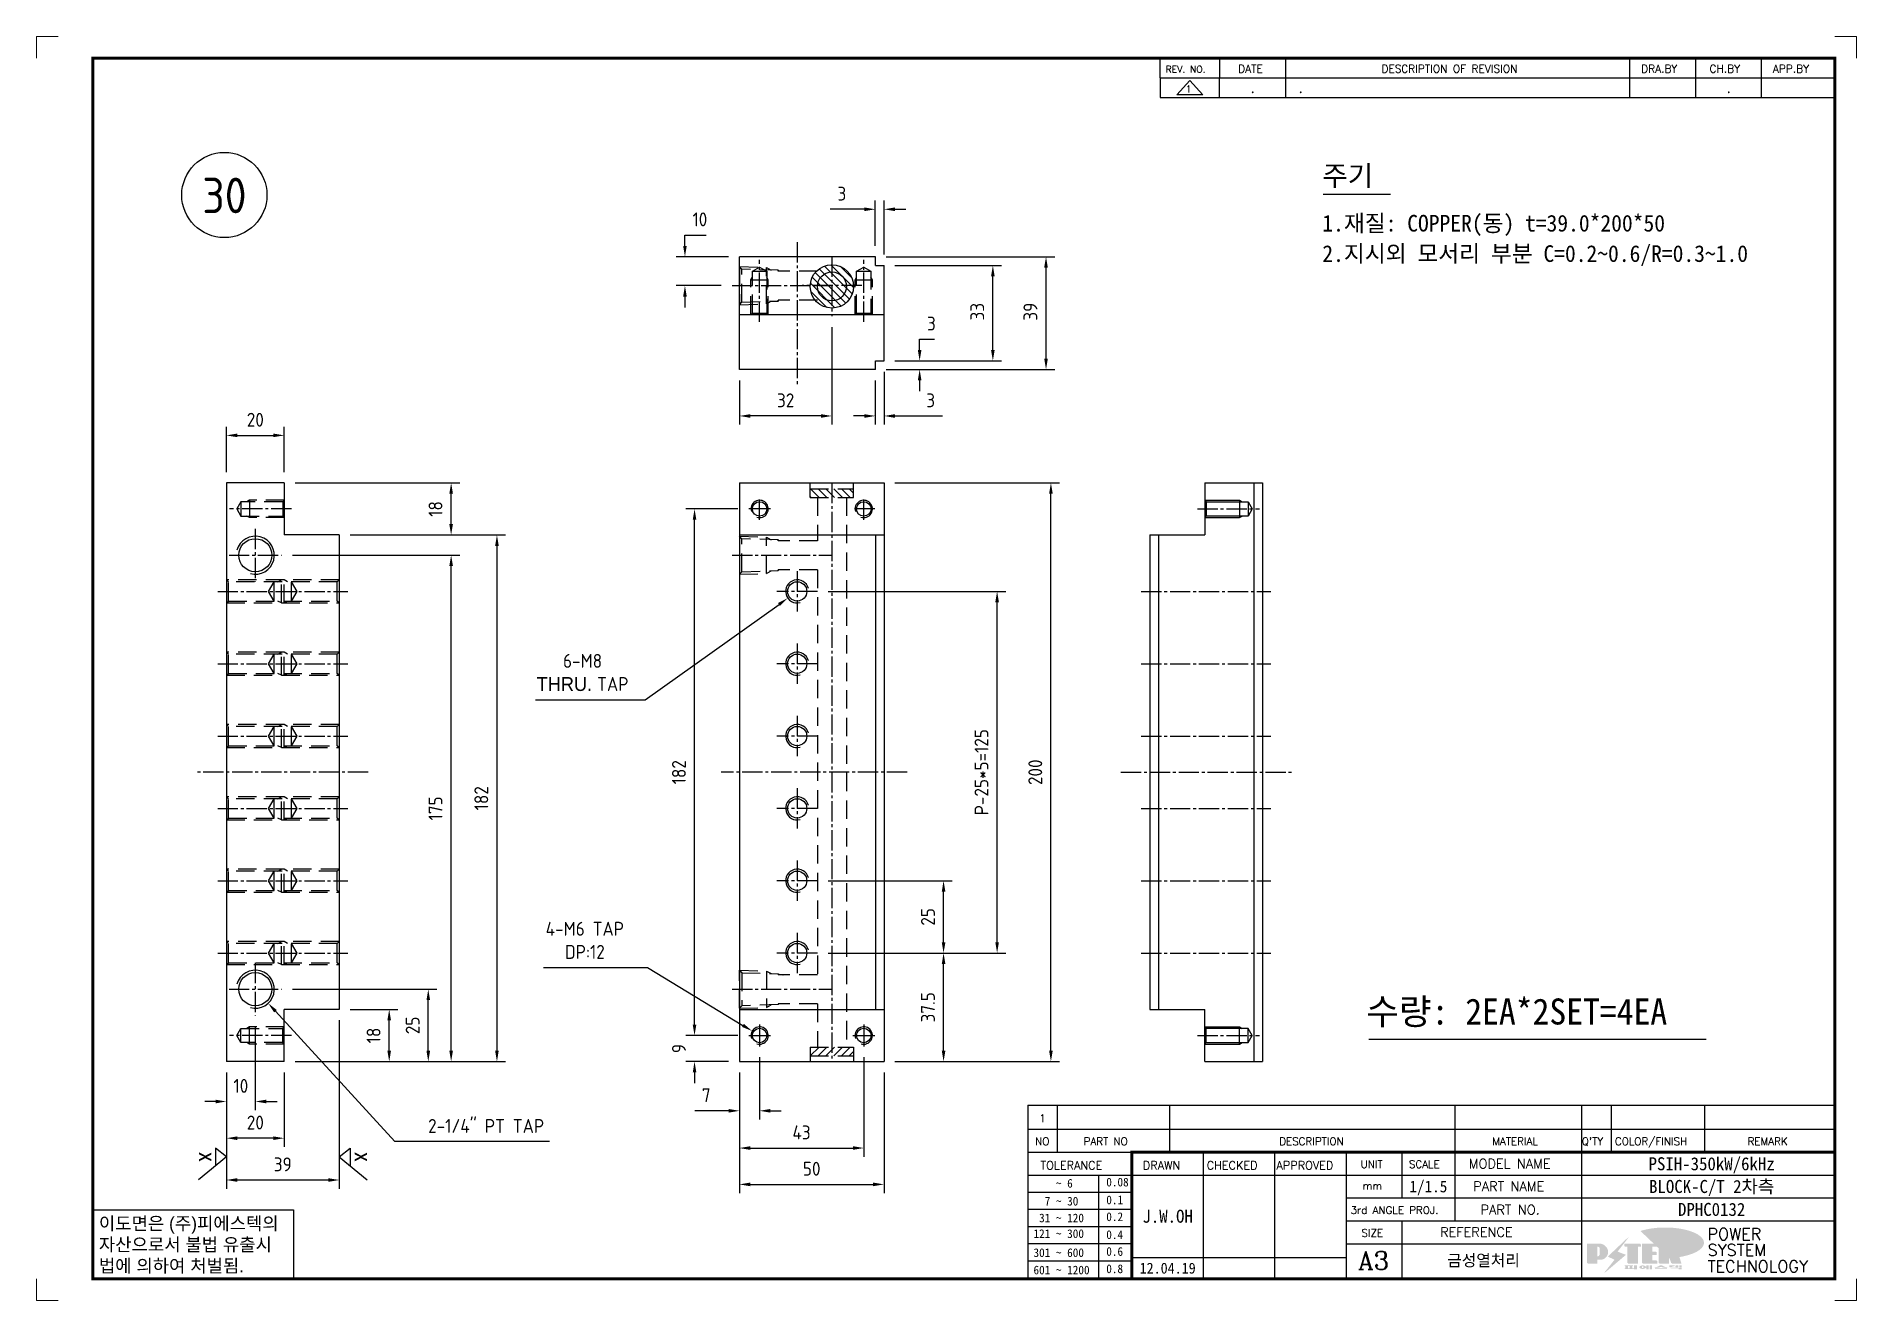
# Model space of a CAD drawing. Header units: millimetres. Extents: x 282 to 14566, y -4134 to 5341.
# Drawn here: x 8886 to 9515, y -365 to 72 of the extents above; entities that cross this region are included whole.
import ezdxf
from ezdxf.enums import TextEntityAlignment as Align

# ---------------------------------------------------------------- set-up
doc = ezdxf.new("R2010")
doc.units = ezdxf.units.MM
for name, pattern in [('CENTER', [50.8, 31.75, -6.35, 6.35, -6.35]), ('CENTER1', [10, 7, -1, 1, -1]), ('HIDDEN', [9.525, 6.35, -3.175])]:
    doc.linetypes.add(name, pattern=pattern)
for name, color, linetype in [('CENTER', 1, 'CENTER'), ('FORMAT-1', 7, 'Continuous'), ('HIDDEN', 2, 'HIDDEN'), ('line', 3, 'Continuous'), ('THIN', 3, 'Continuous')]:
    doc.layers.add(name, color=color, linetype=linetype)
doc.styles.add('h1', font='')
doc.styles.add('HAN', font='')
doc.styles.add('RC', font='ROMANC.SHX')
doc.styles.add('ROMANT', font='romant__.ttf')
doc.styles.add('RT', font='ROMANT.SHX', dxfattribs={"oblique": 15})
doc.styles.get("Standard").update_dxf_attribs({"font": 'ISOCP.SHX', "bigfont": 'WHGTXT.SHX'})
doc.styles.get('h1').set_extended_font_data('New Gulim')
doc.styles.get('HAN').set_extended_font_data('GulimChe')
doc.dimstyles.new('PS-1.5', dxfattribs={"dimscale": 1.5, "dimtxt": 3.2, "dimasz": 2.5, "dimexe": 2, "dimexo": 2.5, "dimgap": 2, "dimtad": 1, "dimtoh": 1, "dimrnd": 0.05, "dimzin": 12, "dimdsep": 46, "dimtxsty": 'Standard', "dimcen": 0, "dimclrt": 2, "dimazin": 3, "dimtfac": 1, "dimtofl": 0, "dimtmove": 0, "dimatfit": 3, "dimfxl": 0, "dimtolj": 1, "dimtzin": 0, "dimarcsym": 0})

msp = doc.modelspace()

# ---------------------------------------------------------------- texts
at = {"color": 2, "style": 'HAN'}
for s, height, p in [('주기', 7, (9330.313, 20.545)), ('1.재질: COPPER(동) t=39.0*200*50', 5.76, (9330.313, 4.727)), ('2.지시외 모서리 부분 C=0.2~0.6/R=0.3~1.0', 5.76, (9330.313, -5.773)), ('수량: 2EA*2SET=4EA', 9, (9345.51, -269.361))]:
    msp.add_text(s, height=height, dxfattribs=at).set_placement(p)
for p in [(8941.998, -313.251, -2651.519), (8995.795, -313.251, -2651.519)]:
    msp.add_text('x', height=5.76, rotation=270, dxfattribs=at).set_placement(p)
at = {"color": 2, "ltscale": 10, "insert": (8950.761, 17.196), "char_height": 12.288, "attachment_point": 5}
msp.add_mtext('\\A1;30', dxfattribs=at)

# ---------------------------------------------------------------- blocks, each defined once
blk = doc.blocks.new('*D708')
at = {"color": 0, "lineweight": -2}
for p, q in [((9182.53, -6.98), (9219.41, -6.98)), ((9216.41, -36.23), (9216.41, -10.73)), ((9182.53, -39.98), (9219.41, -39.98))]:
    blk.add_line(p, q, dxfattribs=at)
at = {"color": 0}
for points in [[(9215.79, -10.73), (9217.04, -10.73), (9216.41, -6.98)], [(9215.79, -36.23), (9217.04, -36.23), (9216.41, -39.98)]]:
    blk.add_solid(points, dxfattribs=at)
at = {"layer": 'DEFPOINTS', "color": 0}
for p in [(9178.78, -6.98), (9216.41, -6.98), (9178.78, -39.98)]:
    blk.add_point(p, dxfattribs=at)
at = {"color": 2, "insert": (9211.01, -22.98), "char_height": 4.8, "attachment_point": 5, "rotation": 90}
blk.add_mtext('\\A1;33', dxfattribs=at)
blk = doc.blocks.new('*D709')
at = {"color": 0, "lineweight": -2}
for p, q in [((9191.1, -36.23), (9191.1, -32.48)), ((9191.1, -32.48), (9196.22, -32.48)), ((9179.53, -42.98), (9194.1, -42.98)), ((9182.53, -39.98), (9194.1, -39.98)), ((9191.1, -46.73), (9191.1, -50.48))]:
    blk.add_line(p, q, dxfattribs=at)
at = {"color": 0}
for points in [[(9190.47, -36.23), (9191.72, -36.23), (9191.1, -39.98)], [(9190.47, -46.73), (9191.72, -46.73), (9191.1, -42.98)]]:
    blk.add_solid(points, dxfattribs=at)
at = {"layer": 'DEFPOINTS', "color": 0}
for p in [(9175.78, -42.98), (9178.78, -39.98), (9191.1, -39.98)]:
    blk.add_point(p, dxfattribs=at)
at = {"color": 2, "insert": (9195.16, -27.08), "char_height": 4.8, "attachment_point": 5}
blk.add_mtext('\\A1;3', dxfattribs=at)
blk = doc.blocks.new('*D710')
at = {"color": 0, "lineweight": -2}
for p, q in [((9178.78, -43.73), (9178.78, -62.02)), ((9175.78, -46.73), (9175.78, -62.02)), ((9172.03, -59.02), (9168.28, -59.02)), ((9182.53, -59.02), (9198.98, -59.02))]:
    blk.add_line(p, q, dxfattribs=at)
at = {"color": 0}
for points in [[(9172.03, -58.4), (9172.03, -59.65), (9175.78, -59.02)], [(9182.53, -58.4), (9182.53, -59.65), (9178.78, -59.02)]]:
    blk.add_solid(points, dxfattribs=at)
at = {"layer": 'DEFPOINTS', "color": 0}
for p in [(9175.78, -42.98), (9178.78, -39.98), (9178.78, -59.02)]:
    blk.add_point(p, dxfattribs=at)
at = {"color": 2, "insert": (9194.92, -53.62), "char_height": 4.8, "attachment_point": 5}
blk.add_mtext('\\A1;3', dxfattribs=at)
blk = doc.blocks.new('*D711')
at = {"color": 0, "lineweight": -2}
for p, q in [((9179.53, -3.98), (9237.79, -3.98)), ((9234.79, -39.23), (9234.79, -7.73)), ((9179.53, -42.98), (9237.79, -42.98))]:
    blk.add_line(p, q, dxfattribs=at)
at = {"color": 0}
for points in [[(9234.16, -7.73), (9235.41, -7.73), (9234.79, -3.98)], [(9234.16, -39.23), (9235.41, -39.23), (9234.79, -42.98)]]:
    blk.add_solid(points, dxfattribs=at)
at = {"layer": 'DEFPOINTS', "color": 0}
for p in [(9175.78, -3.98), (9234.79, -3.98), (9175.78, -42.98)]:
    blk.add_point(p, dxfattribs=at)
at = {"color": 2, "insert": (9229.39, -22.98), "char_height": 4.8, "attachment_point": 5, "rotation": 90}
blk.add_mtext('\\A1;39', dxfattribs=at)
blk = doc.blocks.new('*D712')
at = {"color": 0, "lineweight": -2}
for p, q in [((8951.44, -78.41), (8951.44, -62.73)), ((8971.44, -78.41), (8971.44, -62.73)), ((8955.19, -65.73), (8967.69, -65.73))]:
    blk.add_line(p, q, dxfattribs=at)
at = {"color": 0}
for points in [[(8955.19, -65.1), (8955.19, -66.35), (8951.44, -65.73)], [(8967.69, -65.1), (8967.69, -66.35), (8971.44, -65.73)]]:
    blk.add_solid(points, dxfattribs=at)
at = {"layer": 'DEFPOINTS', "color": 0}
for p in [(8971.44, -65.73), (8951.44, -82.16), (8971.44, -82.16)]:
    blk.add_point(p, dxfattribs=at)
at = {"color": 2, "insert": (8961.44, -60.33), "char_height": 4.8, "attachment_point": 5}
blk.add_mtext('\\A1;20', dxfattribs=at)
blk = doc.blocks.new('*D713')
at = {"color": 0, "lineweight": -2}
for p, q in [((8994.19, -264.16), (9010.73, -264.16)), ((9007.73, -278.41), (9007.73, -267.91)), ((8975.19, -282.16), (9010.73, -282.16))]:
    blk.add_line(p, q, dxfattribs=at)
at = {"color": 0}
for points in [[(9007.1, -267.91), (9008.35, -267.91), (9007.73, -264.16)], [(9007.1, -278.41), (9008.35, -278.41), (9007.73, -282.16)]]:
    blk.add_solid(points, dxfattribs=at)
at = {"layer": 'DEFPOINTS', "color": 0}
for p in [(8990.44, -264.16), (9007.73, -264.16), (8971.44, -282.16)]:
    blk.add_point(p, dxfattribs=at)
at = {"color": 2, "insert": (9002.33, -273.16), "char_height": 4.8, "attachment_point": 5, "rotation": 90}
blk.add_mtext('\\A1;18', dxfattribs=at)
blk = doc.blocks.new('*D714')
at = {"color": 0, "lineweight": -2}
for p, q in [((9182.53, -82.16), (9239.48, -82.16)), ((9236.48, -278.41), (9236.48, -85.91)), ((9182.53, -282.16), (9239.48, -282.16))]:
    blk.add_line(p, q, dxfattribs=at)
at = {"color": 0}
for points in [[(9235.86, -85.91), (9237.11, -85.91), (9236.48, -82.16)], [(9235.86, -278.41), (9237.11, -278.41), (9236.48, -282.16)]]:
    blk.add_solid(points, dxfattribs=at)
at = {"layer": 'DEFPOINTS', "color": 0}
for p in [(9178.78, -82.16), (9236.48, -82.16), (9178.78, -282.16)]:
    blk.add_point(p, dxfattribs=at)
at = {"color": 2, "insert": (9231.08, -182.16), "char_height": 4.8, "attachment_point": 5, "rotation": 90}
blk.add_mtext('\\A1;200', dxfattribs=at)
blk = doc.blocks.new('*D715')
at = {"color": 0, "lineweight": -2}
for p, q in [((9159.53, -219.66), (9202.37, -219.66)), ((9199.37, -240.91), (9199.37, -223.41)), ((9159.53, -244.66), (9202.37, -244.66))]:
    blk.add_line(p, q, dxfattribs=at)
at = {"color": 0}
for points in [[(9198.75, -223.41), (9200, -223.41), (9199.37, -219.66)], [(9198.75, -240.91), (9200, -240.91), (9199.37, -244.66)]]:
    blk.add_solid(points, dxfattribs=at)
at = {"layer": 'DEFPOINTS', "color": 0}
for p in [(9155.78, -219.66), (9199.37, -219.66), (9155.78, -244.66)]:
    blk.add_point(p, dxfattribs=at)
at = {"color": 2, "insert": (9193.97, -232.16), "char_height": 4.8, "attachment_point": 5, "rotation": 90}
blk.add_mtext('\\A1;25', dxfattribs=at)
blk = doc.blocks.new('*D716')
at = {"color": 0, "lineweight": -2}
for p, q in [((9159.53, -119.66), (9220.88, -119.66)), ((9217.88, -240.91), (9217.88, -123.41)), ((9159.53, -244.66), (9220.88, -244.66))]:
    blk.add_line(p, q, dxfattribs=at)
at = {"color": 0}
for points in [[(9217.26, -123.41), (9218.51, -123.41), (9217.88, -119.66)], [(9217.26, -240.91), (9218.51, -240.91), (9217.88, -244.66)]]:
    blk.add_solid(points, dxfattribs=at)
at = {"layer": 'DEFPOINTS', "color": 0}
for p in [(9155.78, -119.66), (9217.88, -119.66), (9155.78, -244.66)]:
    blk.add_point(p, dxfattribs=at)
at = {"color": 2, "insert": (9212.48, -182.16), "char_height": 4.8, "attachment_point": 5, "rotation": 90}
blk.add_mtext('\\A1;P-25*5=125', dxfattribs=at)
blk = doc.blocks.new('*D717')
at = {"color": 0, "lineweight": -2}
for p, q in [((9159.53, -244.66), (9202.37, -244.66)), ((9199.37, -278.41), (9199.37, -248.41)), ((9182.53, -282.16), (9202.37, -282.16))]:
    blk.add_line(p, q, dxfattribs=at)
at = {"color": 0}
for points in [[(9198.75, -248.41), (9200, -248.41), (9199.37, -244.66)], [(9198.75, -278.41), (9200, -278.41), (9199.37, -282.16)]]:
    blk.add_solid(points, dxfattribs=at)
at = {"layer": 'DEFPOINTS', "color": 0}
for p in [(9155.78, -244.66), (9199.37, -244.66), (9178.78, -282.16)]:
    blk.add_point(p, dxfattribs=at)
at = {"color": 2, "insert": (9193.97, -263.41), "char_height": 4.8, "attachment_point": 5, "rotation": 90}
blk.add_mtext('\\A1;37.5', dxfattribs=at)
blk = doc.blocks.new('*D718')
at = {"color": 0, "lineweight": -2}
for p, q in [((9128.26, -91.16), (9110.28, -91.16)), ((9113.28, -269.41), (9113.28, -94.91)), ((9128.26, -273.16), (9110.28, -273.16))]:
    blk.add_line(p, q, dxfattribs=at)
at = {"color": 0}
for points in [[(9112.66, -94.91), (9113.91, -94.91), (9113.28, -91.16)], [(9112.66, -269.41), (9113.91, -269.41), (9113.28, -273.16)]]:
    blk.add_solid(points, dxfattribs=at)
at = {"layer": 'DEFPOINTS', "color": 0}
for p in [(9113.28, -91.16), (9132.01, -91.16), (9132.01, -273.16)]:
    blk.add_point(p, dxfattribs=at)
at = {"color": 2, "insert": (9107.88, -182.16), "char_height": 4.8, "attachment_point": 5, "rotation": 90}
blk.add_mtext('\\A1;182', dxfattribs=at)
blk = doc.blocks.new('*D719')
at = {"color": 0, "lineweight": -2, "ltscale": 10}
for p, q in [((9096.2, -157.18), (9142.48, -124.16)), ((9058.31, -157.18), (9096.2, -157.18))]:
    blk.add_line(p, q, dxfattribs=at)
at = {"color": 0, "ltscale": 10}
blk.add_solid([(9142.11, -123.65), (9142.84, -124.67), (9145.53, -121.98)], dxfattribs=at)
at = {"layer": 'DEFPOINTS', "color": 0, "ltscale": 10}
for p in [(9152.04, -117.33), (9145.53, -121.98)]:
    blk.add_point(p, dxfattribs=at)
at = {"color": 2, "ltscale": 10, "insert": (9074.57, -147.71), "char_height": 4.8, "attachment_point": 5}
blk.add_mtext('\\A1;6-M8\\P{\\fGulim|b0|i0|c129|p50;THRU. }TAP ', dxfattribs=at)
blk = doc.blocks.new('no3')
at = {"color": 180}
for p, q in [((0, 5.5), (0, 0)), ((0, 5.5), (186, 5.5)), ((6.79, 5.5), (6.79, 0)), ((32.74, 0.11), (32.74, 5.5)), ((98.4, 5.5), (98.4, 0)), ((127.61, 5.5), (127.61, 0)), ((134.43, 5.5), (134.43, 0)), ((155.98, 5.5), (155.98, 0))]:
    blk.add_line(p, q, dxfattribs=at)
at = {"color": 2, "style": 'HAN'}
for tag, p in [('PART-NO', (19.76, 2.75)), ('MATERIAL', (111.38, 2.75)), ("Q'TY", (131.02, 2.75)), ('COLOR/FINISH', (145.2, 2.75)), ('REMARK', (170.76, 2.75))]:
    blk.add_attdef(tag, text='', height=2.9, dxfattribs=at).set_placement(p, align=Align.MIDDLE_CENTER)
blk.add_attdef('DESCRIPTION', text='', height=2.9, dxfattribs=at).set_placement((34.51, 2.75), align=Align.MIDDLE_LEFT)
at = {"color": 2, "style": 'RT', "oblique": 15}
blk.add_attdef('NO', text='', height=1.74, dxfattribs=at).set_placement((3.38, 2.51), align=Align.MIDDLE_CENTER)
blk = doc.blocks.new('t3')
for p, q in [((0, 15.88), (46.25, 15.88)), ((0, 15.88), (0, 0)), ((46.25, 15.88), (46.25, 0)), ((0, 0), (46.25, 0))]:
    blk.add_line(p, q)
at = {"color": 1, "style": 'h1'}
for s, p in [('이도면은 (주)피에스텍의', (1.4, 11.29)), ('자산으로서 불법 유출시', (1.4, 6.41)), ('법에 의하여 처벌됨.', (1.4, 1.52))]:
    blk.add_text(s, height=3, dxfattribs=at).set_placement(p)
blk = doc.blocks.new('new LOGO')
at = {"layer": 'line'}
h = blk.add_hatch(color=1, dxfattribs=at)
h.paths.add_polyline_path([(41.5, 16.4), (54.3, 16.4, 1), (54.3, 82.9), (0, 82.9), (0, -0.1), (41.5, -0.1)])
h.paths.add_polyline_path([(41.5, 27.9), (41.5, 71.9), (43.6, 71.9, -0.414214), (54.6, 60.9), (54.6, 38.9, -0.414214), (43.6, 27.9)], flags=16)
h.paths.add_polyline_path([(214.7, 71.9), (227.5, 71.9), (227.5, 82.9), (159.7, 82.9), (159.7, 71.9), (172.5, 71.9), (172.5, -0.1), (214.7, -0.1)])
h.paths.add_polyline_path([(276, 37.4), (294.8, 37.4), (294.8, 49.1), (276, 49.1), (276, 71.9), (294.8, 71.9), (294.8, 82.9), (234.5, 82.9), (234.5, -0.1), (297, -0.1), (297, 10.9), (276, 10.9)])
h.paths.add_polyline_path([(347.2, 35.2), (359.7, -0.1), (400.5, -0.1), (379.6, 66.8), (399.7, 82.9), (380.6, 82.9), (347.2, 61.6), (347.2, 82.9), (305.5, 82.9), (305.5, -0.1), (347.2, -0.1)])
h = blk.add_hatch(color=250, dxfattribs=at)
h.paths.add_polyline_path([(44.5, 69.4), (46.6, 69.4, -0.129793), (52, 68, 0.221832), (43.6, 71.9), (41.5, 71.9), (41.5, 27.9), (43.6, 27.9, 0.02048), (44.5, 28)], flags=17)
h.paths.add_polyline_path([(44.5, 13.9), (57.3, 13.9, 0.72362), (77.1, 73.9, -0.679777), (54.3, 16.4), (41.5, 16.4), (41.5, -0.1), (3, -0.1), (3, -2.6), (44.5, -2.6)])
h.paths.add_polyline_path([(117.9, 14.2), (71.5, -44.4), (77.1, -39.6), (120.8, 15.6), (92, 28.9), (173.3, 106), (177.5, 111.4), (89.1, 27.6)])
h.paths.add_polyline_path([(162.7, 71.9), (162.7, 69.4), (172.5, 69.4), (172.5, 71.9)], flags=17)
h.paths.add_polyline_path([(217.7, 69.4), (230.5, 69.4), (230.5, 80.4), (227.5, 80.4), (227.5, 71.9), (214.7, 71.9), (214.7, -0.1), (175.5, -0.1), (175.5, -2.6), (217.7, -2.6)])
h.paths.add_polyline_path([(297.8, 46.6), (294.8, 46.6), (294.8, 37.4), (276, 37.4), (276, 10.9), (279, 10.9), (279, 34.9), (297.8, 34.9)])
h.paths.add_polyline_path([(300, 8.4), (297, 8.4), (297, -0.1), (237.5, -0.1), (237.5, -2.6), (300, -2.6)])
h.paths.add_polyline_path([(297.8, 80.4), (294.8, 80.4), (294.8, 71.9), (276, 71.9), (276, 49.1), (279, 49.1), (279, 69.4), (297.8, 69.4)])
h.paths.add_polyline_path([(350.2, 80.4), (347.2, 80.4), (347.2, 61.6), (350.2, 63.5)])
h.paths.add_polyline_path([(350.2, 26.7), (347.2, 35.2), (347.2, -0.1), (308.5, -0.1), (308.5, -2.6), (350.2, -2.6)])
h.paths.add_polyline_path([(402.7, 80.4), (396.5, 80.4), (379.6, 66.8), (400.5, -0.1), (361.8, -0.1), (362.7, -2.6), (403.5, -2.6), (382.6, 64.3)])
blk.add_hatch(color=5, dxfattribs=at).paths.add_polyline_path([(166.3, 35), (131, 49), (180.4, 112.7), (92, 28.9), (120.8, 15.6), (74.4, -43)])
h = blk.add_hatch(color=253, dxfattribs=at)
edge = h.paths.add_edge_path()
edge.add_ellipse((333.9, 86.4), major_axis=(-165.9, 0), ratio=0.39426, start_angle=111.51268, end_angle=334.46902)
edge.add_ellipse((314.1, 81.2), major_axis=(-153.7, 0), ratio=0.40699, start_angle=121.30662, end_angle=327.74369, ccw=False)
edge.add_line((394, 27.8), (394.7, 25.6))
h = blk.add_hatch(color=250, dxfattribs=at)
edge = h.paths.add_edge_path()
edge.add_ellipse((237.8, -17.6), major_axis=(-14.3, 0), ratio=0.526336, start_angle=192.2456, end_angle=269.07481)
edge.add_line((238.1, -10.1), (237.6, -10.1))
edge.add_ellipse((237.8, -17.6), major_axis=(-14.3, 0), ratio=0.526336, start_angle=270.92519, end_angle=449.07481)
edge.add_line((237.6, -25.1), (238.1, -25.1))
edge.add_ellipse((237.8, -17.6), major_axis=(-14.3, 0), ratio=0.526336, start_angle=450.92519, end_angle=527.7544)
edge.add_line((251.7, -19.2), (254.1, -19.2))
edge.add_line((254.1, -19.2), (254.1, -27.1))
edge.add_line((254.1, -27.1), (263.1, -27.1))
edge.add_line((263.1, -27.1), (263.1, -10.1))
edge.add_line((263.1, -10.1), (254.1, -10.1))
edge.add_line((254.1, -10.1), (254.1, -16))
edge.add_line((254.1, -16), (251.7, -16))
h.paths.add_polyline_path([(241, -16.4), (241, -18.7, -1), (234.4, -18.7), (234.4, -16.4, -1)], flags=16)
h.paths.add_polyline_path([(278.2, -10.1), (268.1, -10.1), (268.1, -27.1), (278.2, -27.1)])
h.paths.add_polyline_path([(310.3, -10.1), (310.3, -11.1, -0.157169), (289.3, -17.5), (294, -19.9, 0.128407), (316.3, -15.9, 0.128407), (338.6, -19.9), (343.3, -17.5, -0.157169), (322.2, -11.1), (322.2, -10.1)])
h.paths.add_polyline_path([(342.1, -25.1), (342.1, -22.3), (290.4, -22.3), (290.4, -25.1)])
h.paths.add_polyline_path([(352, -10.1), (352, -16.2, 0.414214), (354, -18.2), (378.7, -18.2), (378.7, -19.6), (390.2, -19.6), (390.2, -10.1), (378.7, -10.1), (378.7, -13.6), (374.7, -13.6), (374.7, -15.1), (378.7, -15.1), (378.7, -16.2), (364.7, -16.2), (364.7, -15.1), (371.2, -15.1), (371.2, -13.6), (364.7, -13.6), (364.7, -12.6), (374.7, -12.6), (374.7, -10.1)])
h.paths.add_polyline_path([(393.8, -10.1), (393.8, -19.6), (405, -19.6), (405, -10.1)])
h.paths.add_polyline_path([(405, -27.1), (405, -20.9), (356.8, -20.9), (356.8, -23), (391.8, -23), (391.8, -27.1)])
h.paths.add_polyline_path([(200.4, -10.1), (200.4, -22.3), (193.2, -22.3), (193.2, -12.6), (196.6, -12.6), (196.6, -10.1), (161, -10.1), (161, -12.6), (164.5, -12.6), (164.5, -22.3), (161, -22.3), (161, -25.1), (200.4, -25.1), (200.4, -27.1), (213.9, -27.1), (213.9, -10.1)])
h.paths.add_polyline_path([(182, -12.6), (175.6, -12.6), (175.6, -22.3), (182, -22.3)], flags=17)
blk = doc.blocks.new('format-3')
at = {"color": 3, "lineweight": 9}
for p, q in [((0, 286.3), (0, 291.3)), ((5, 291.3), (0, 291.3)), ((414.5, 291.3), (419.5, 291.3)), ((419.5, 286.3), (419.5, 291.3)), ((0, 5), (0, 0)), ((419.5, 5), (419.5, 0)), ((5, 0), (0, 0)), ((414.5, 0), (419.5, 0))]:
    blk.add_line(p, q, dxfattribs=at)
at = {"color": 180}
for p, q in [((258.97, 281.75), (258.97, 286.3)), ((272.71, 281.75), (272.71, 286.3)), ((287.94, 281.75), (287.94, 286.3)), ((367.22, 281.75), (367.22, 286.3)), ((382.45, 281.75), (382.45, 286.3)), ((397.61, 281.75), (397.61, 286.3)), ((258.97, 281.75), (414.5, 281.75)), ((228.5, 39.49), (228.5, 5)), ((228.5, 39.49), (414.5, 39.49)), ((235.29, 39.49), (235.29, 34.21)), ((261.24, 34.21), (261.24, 39.49)), ((326.9, 39.49), (326.9, 34.21)), ((356.11, 39.49), (356.11, 34.21)), ((362.93, 39.49), (362.93, 34.21)), ((384.48, 39.49), (384.48, 34.21)), ((228.5, 34.21), (252.48, 34.21)), ((268.96, 5), (268.96, 34.21)), ((285.45, 5), (285.45, 34.21)), ((301.94, 5), (301.94, 34.21)), ((314.72, 34.21), (314.72, 23.65)), ((326.9, 34.21), (326.9, 18.37)), ((356.11, 34.21), (356.11, 5)), ((228.5, 28.93), (252.48, 28.93)), ((244.89, 5.23), (244.89, 28.93)), ((252.48, 28.93), (414.5, 28.93)), ((228.5, 24.98), (252.48, 24.98)), ((228.5, 21.03), (252.48, 21.03)), ((301.94, 23.65), (414.5, 23.65)), ((228.5, 17.08), (252.48, 17.08)), ((301.94, 18.37), (414.5, 18.37)), ((314.72, 18.37), (314.72, 5)), ((228.5, 13.13), (252.48, 13.13)), ((301.94, 13.09), (356.11, 13.09)), ((228.5, 9.18), (252.48, 9.18)), ((252.48, 9.95), (301.94, 9.95))]:
    blk.add_line(p, q, dxfattribs=at)
at = {"const_width": 0.7}
blk.add_lwpolyline([(252.48, 5), (252.48, 34.21), (414.5, 34.21)], dxfattribs=at)
at = {"layer": 'FORMAT-1', "const_width": 0.7}
blk.add_lwpolyline([(13, 5), (13, 286.3), (414.5, 286.3), (414.5, 5)], close=True, dxfattribs=at)
blk.add_blockref('t3', (13, 5))
at = {"xscale": 0.05400000000000027, "yscale": 0.05400000000000027, "zscale": 0.05400000000000027}
blk.add_blockref('new LOGO', (357.35, 8.65), dxfattribs=at)
at = {"color": 2}
for s, height, style, p in [('REV. NO.', 1.56, 'RC', (260.23, 282.95)), ('DATE', 1.788, 'RC', (276.95, 282.94)), ('DESCRIPTION OF REVISION', 1.7875, 'RC', (309.98, 282.94)), ('DRA.BY', 1.788, 'RC', (369.83, 282.94)), ('CH.BY', 1.788, 'RC', (385.59, 282.94)), ('APP.BY', 1.788, 'RC', (400.18, 282.94)), ('COLOR/FINISH', 1.7424, 'RC', (363.8, 35.83)), ('NO', 1.742, 'RC', (230.16, 35.83)), ('PART NO', 1.742, 'RC', (241.36, 35.83)), ('DESCRIPTION', 1.7424, 'RC', (286.43, 35.83)), ('MATERIAL', 1.742, 'RC', (335.52, 35.83)), ("Q'TY", 1.742, 'RC', (356.17, 35.83)), ('REMARK', 1.742, 'RC', (394.37, 35.83)), (' TOLERANCE', 1.9, 'RC', (230.11, 30.22)), ('DRAWN', 1.9, 'RC', (255, 30.22)), ('CHECKED', 1.9, 'RC', (269.71, 30.22)), ('APPROVED', 1.9, 'RC', (285.8, 30.22)), ('UNIT', 1.742, 'RC', (305.19, 30.55)), ('SCALE', 1.742, 'RC', (316.32, 30.55)), ('MODEL NAME', 2.178, 'RC', (330.12, 30.46)), ('    ~ 6', 2, 'HAN', (229.8, 26.03)), ('0.08', 2, 'HAN', (246.57, 26.31)), ('mm', 1.742, 'RC', (305.67, 25.56)), ('PART NAME', 2.178, 'RC', (331.17, 25.24)), ('  7 ~ 30', 2, 'HAN', (229.8, 21.91)), ('0.1', 2, 'HAN', (246.57, 22.2)), ('3rd ANGLE PROJ.', 1.7424, 'RC', (302.87, 19.97)), ('PART NO.', 2.178, 'RC', (332.84, 19.85)), (' 31 ~ 120', 2, 'HAN', (229.8, 18.04)), ('0.2', 2, 'HAN', (246.57, 18.32)), ('REFERENCE', 2.178, 'RC', (323.52, 14.69)), ('121 ~ 300', 2, 'HAN', (229.8, 14.42)), ('0.4', 2, 'HAN', (246.57, 14.2)), ('SIZE', 1.742, 'RC', (305.39, 14.71)), ('301 ~ 600', 2, 'HAN', (229.8, 10.04)), ('0.6', 2, 'HAN', (246.57, 10.32)), ('601 ~ 1200', 2, 'HAN', (229.8, 6.05)), ('0.8', 2, 'HAN', (246.57, 6.33))]:
    blk.add_text(s, height=height, dxfattribs=dict(at, style=style)).set_placement(p)
at = {"style": 'ROMANT'}
for s, p in [('POWER', (385.15, 13.96)), ('SYSTEM', (385.15, 10.31)), ('TECHNOLOGY', (385.15, 6.56))]:
    blk.add_text(s, height=2.7, dxfattribs=at).set_placement(p)
at = {"color": 2, "lineweight": 25, "style": 'RC'}
blk.add_text('A3', height=4.182, dxfattribs=at).set_placement((304.61, 7.14))
at = {"style": 'HAN'}
for tag, height, p in [('MODEL-NAME', 3, (386.1, 31.53)), ('SCALE', 2.7, (320.81, 26.29)), ('PART-NAME', 3, (386.1, 26.29)), ('CH-BY', 3, (277.21, 19.44)), ('PART-NO', 3, (386.1, 21.01)), ('DRA-BY', 3, (260.72, 19.44)), ('APP-BY', 3, (293.7, 19.44)), ('DRA-DATE', 2.5, (260.72, 7.47)), ('CH-DATE', 2.5, (277.21, 7.47)), ('APP-DATE', 2.5, (293.7, 7.47)), ('관련업체', 3, (333.52, 9.26))]:
    blk.add_attdef(tag, text='', height=height, dxfattribs=at).set_placement(p, align=Align.MIDDLE_CENTER)
blk = doc.blocks.new('re3')
at = {"color": 180}
for p, q in [((0, 0), (0, -4.55)), ((6.87, -0.64), (3.86, -3.91)), ((9.88, -3.91), (3.86, -3.91)), ((6.87, -0.64), (9.88, -3.91)), ((13.74, -4.55), (13.74, 0)), ((28.97, -4.55), (28.97, 0)), ((108.25, -4.55), (108.25, 0)), ((123.49, -4.55), (123.49, 0)), ((138.64, -4.55), (138.64, 0)), ((0, -4.55), (155.53, -4.55))]:
    blk.add_line(p, q, dxfattribs=at)
at = {"color": 2, "style": 'RC', "oblique": 15}
blk.add_attdef('REV.NO', text='', height=1.56, dxfattribs=at).set_placement((6.59, -2.56), align=Align.MIDDLE_CENTER)
blk.add_attdef('-1', text='', height=1.56, dxfattribs=at).set_placement((9.37, -1.66), align=Align.MIDDLE_LEFT)
at = {"color": 2, "style": 'HAN'}
for tag, p in [('REV.-DATE', (21.36, -2.28)), ('DRA.BY', (115.87, -2.28)), ('CH.BY', (131.07, -2.28)), ('APP.BY', (147.09, -2.28))]:
    blk.add_attdef(tag, text='', height=2.5, dxfattribs=at).set_placement(p, align=Align.MIDDLE_CENTER)
blk.add_attdef('DESCRIPTION-OF-REVISION', text='', height=2.5, dxfattribs=at).set_placement((31.61, -2.28), align=Align.MIDDLE_LEFT)
blk = doc.blocks.new('*D720')
at = {"color": 0, "lineweight": -2, "ltscale": 10}
for p, q in [((8974.27, -257.16), (9024.23, -257.16)), ((9021.23, -278.41), (9021.23, -260.91)), ((8975.19, -282.16), (9024.23, -282.16))]:
    blk.add_line(p, q, dxfattribs=at)
at = {"color": 0, "ltscale": 10}
for points in [[(9020.61, -260.91), (9021.86, -260.91), (9021.23, -257.16)], [(9020.61, -278.41), (9021.86, -278.41), (9021.23, -282.16)]]:
    blk.add_solid(points, dxfattribs=at)
at = {"layer": 'DEFPOINTS', "color": 0, "ltscale": 10}
for p in [(8970.52, -257.16), (9021.23, -257.16), (8971.44, -282.16)]:
    blk.add_point(p, dxfattribs=at)
at = {"color": 2, "ltscale": 10, "insert": (9015.83, -269.66), "char_height": 4.8, "attachment_point": 5, "rotation": 90}
blk.add_mtext('\\A1;25', dxfattribs=at)
blk = doc.blocks.new('*D721')
at = {"color": 0, "lineweight": -2, "ltscale": 10}
for p, q in [((8974.27, -107.16), (9032.13, -107.16)), ((9029.13, -278.41), (9029.13, -110.91)), ((8975.19, -282.16), (9032.13, -282.16))]:
    blk.add_line(p, q, dxfattribs=at)
at = {"color": 0, "ltscale": 10}
for points in [[(9028.51, -110.91), (9029.76, -110.91), (9029.13, -107.16)], [(9028.51, -278.41), (9029.76, -278.41), (9029.13, -282.16)]]:
    blk.add_solid(points, dxfattribs=at)
at = {"layer": 'DEFPOINTS', "color": 0, "ltscale": 10}
for p in [(8970.52, -107.16), (9029.13, -107.16), (8971.44, -282.16)]:
    blk.add_point(p, dxfattribs=at)
at = {"color": 2, "ltscale": 10, "insert": (9023.73, -194.66), "char_height": 4.8, "attachment_point": 5, "rotation": 90}
blk.add_mtext('\\A1;175', dxfattribs=at)
blk = doc.blocks.new('*D722')
at = {"color": 0, "lineweight": -2, "ltscale": 10}
for p, q in [((8994.19, -100.16), (9047.97, -100.16)), ((9044.97, -103.91), (9044.97, -278.41)), ((8975.19, -282.16), (9047.97, -282.16))]:
    blk.add_line(p, q, dxfattribs=at)
at = {"color": 0, "ltscale": 10}
for points in [[(9044.34, -103.91), (9045.59, -103.91), (9044.97, -100.16)], [(9044.34, -278.41), (9045.59, -278.41), (9044.97, -282.16)]]:
    blk.add_solid(points, dxfattribs=at)
at = {"layer": 'DEFPOINTS', "color": 0, "ltscale": 10}
for p in [(8990.44, -100.16), (8971.44, -282.16), (9044.97, -282.16)]:
    blk.add_point(p, dxfattribs=at)
at = {"color": 2, "ltscale": 10, "insert": (9039.57, -191.16), "char_height": 4.8, "attachment_point": 5, "rotation": 90}
blk.add_mtext('\\A1;182', dxfattribs=at)
blk = doc.blocks.new('*D723')
at = {"color": 0, "lineweight": -2, "ltscale": 10}
for p, q in [((8975.19, -82.16), (9032.13, -82.16)), ((9029.13, -96.41), (9029.13, -85.91)), ((8994.19, -100.16), (9032.13, -100.16))]:
    blk.add_line(p, q, dxfattribs=at)
at = {"color": 0, "ltscale": 10}
for points in [[(9028.51, -85.91), (9029.76, -85.91), (9029.13, -82.16)], [(9028.51, -96.41), (9029.76, -96.41), (9029.13, -100.16)]]:
    blk.add_solid(points, dxfattribs=at)
at = {"layer": 'DEFPOINTS', "color": 0, "ltscale": 10}
for p in [(8971.44, -82.16), (9029.13, -82.16), (8990.44, -100.16)]:
    blk.add_point(p, dxfattribs=at)
at = {"color": 2, "ltscale": 10, "insert": (9023.73, -91.16), "char_height": 4.8, "attachment_point": 5, "rotation": 90}
blk.add_mtext('\\A1;18', dxfattribs=at)
blk = doc.blocks.new('*D730')
at = {"color": 0, "lineweight": -2, "ltscale": 10}
for p, q in [((8961.44, -269.99), (8961.44, -298.97)), ((8951.44, -285.91), (8951.44, -298.97)), ((8947.69, -295.97), (8943.94, -295.97)), ((8965.19, -295.97), (8968.94, -295.97))]:
    blk.add_line(p, q, dxfattribs=at)
at = {"color": 0, "ltscale": 10}
for points in [[(8947.69, -295.35), (8947.69, -296.6), (8951.44, -295.97)], [(8965.19, -295.35), (8965.19, -296.6), (8961.44, -295.97)]]:
    blk.add_solid(points, dxfattribs=at)
at = {"layer": 'DEFPOINTS', "color": 0, "ltscale": 10}
for p in [(8961.44, -266.24), (8951.44, -282.16), (8961.44, -295.97)]:
    blk.add_point(p, dxfattribs=at)
at = {"color": 2, "ltscale": 10, "insert": (8956.44, -290.57), "char_height": 4.8, "attachment_point": 5}
blk.add_mtext('\\A1;10', dxfattribs=at)
blk = doc.blocks.new('*D731')
at = {"color": 0, "lineweight": -2, "ltscale": 10}
for p, q in [((9113.28, -269.41), (9113.28, -265.66)), ((9128.26, -273.16), (9110.28, -273.16)), ((9125.03, -282.16), (9110.28, -282.16)), ((9113.28, -285.91), (9113.28, -289.66))]:
    blk.add_line(p, q, dxfattribs=at)
at = {"color": 0, "ltscale": 10}
for points in [[(9112.66, -269.41), (9113.91, -269.41), (9113.28, -273.16)], [(9112.66, -285.91), (9113.91, -285.91), (9113.28, -282.16)]]:
    blk.add_solid(points, dxfattribs=at)
at = {"layer": 'DEFPOINTS', "color": 0, "ltscale": 10}
for p in [(9113.28, -273.16), (9132.01, -273.16), (9128.78, -282.16)]:
    blk.add_point(p, dxfattribs=at)
at = {"color": 2, "ltscale": 10, "insert": (9107.88, -277.66), "char_height": 4.8, "attachment_point": 5, "rotation": 90}
blk.add_mtext('\\A1;9', dxfattribs=at)
blk = doc.blocks.new('*D724')
at = {"color": 0, "lineweight": -2, "ltscale": 10}
for p, q in [((8990.44, -267.91), (8990.44, -326.1)), ((8951.44, -285.91), (8951.44, -326.1)), ((8986.69, -323.1), (8955.19, -323.1))]:
    blk.add_line(p, q, dxfattribs=at)
at = {"color": 0, "ltscale": 10}
for points in [[(8955.19, -322.48), (8955.19, -323.73), (8951.44, -323.1)], [(8986.69, -322.48), (8986.69, -323.73), (8990.44, -323.1)]]:
    blk.add_solid(points, dxfattribs=at)
at = {"layer": 'DEFPOINTS', "color": 0, "ltscale": 10}
for p in [(8990.44, -264.16), (8951.44, -282.16), (8951.44, -323.1)]:
    blk.add_point(p, dxfattribs=at)
at = {"color": 2, "ltscale": 10, "insert": (8970.94, -317.7), "char_height": 4.8, "attachment_point": 5}
blk.add_mtext('\\A1;39', dxfattribs=at)
blk = doc.blocks.new('*D732')
at = {"color": 0, "lineweight": -2, "ltscale": 10}
for p, q in [((9109.97, -0.23), (9109.97, 3.52)), ((9109.97, 3.52), (9117.29, 3.52)), ((9125.03, -3.98), (9106.97, -3.98)), ((9122.53, -13.98), (9106.97, -13.98)), ((9109.97, -17.73), (9109.97, -21.48))]:
    blk.add_line(p, q, dxfattribs=at)
at = {"color": 0, "ltscale": 10}
for points in [[(9109.34, -0.23), (9110.59, -0.23), (9109.97, -3.98)], [(9109.34, -17.73), (9110.59, -17.73), (9109.97, -13.98)]]:
    blk.add_solid(points, dxfattribs=at)
at = {"layer": 'DEFPOINTS', "color": 0, "ltscale": 10}
for p in [(9109.97, -3.98), (9128.78, -3.98), (9126.28, -13.98)]:
    blk.add_point(p, dxfattribs=at)
at = {"color": 2, "ltscale": 10, "insert": (9115.13, 8.92), "char_height": 4.8, "attachment_point": 5}
blk.add_mtext('\\A1;10', dxfattribs=at)
blk = doc.blocks.new('*D733')
at = {"color": 0, "lineweight": -2, "ltscale": 10}
for p, q in [((9160.78, -28.29), (9160.78, -62.02)), ((9128.78, -46.73), (9128.78, -62.02)), ((9157.03, -59.02), (9132.53, -59.02))]:
    blk.add_line(p, q, dxfattribs=at)
at = {"color": 0, "ltscale": 10}
for points in [[(9132.53, -58.4), (9132.53, -59.65), (9128.78, -59.02)], [(9157.03, -58.4), (9157.03, -59.65), (9160.78, -59.02)]]:
    blk.add_solid(points, dxfattribs=at)
at = {"layer": 'DEFPOINTS', "color": 0, "ltscale": 10}
for p in [(9160.78, -24.54), (9128.78, -42.98), (9128.78, -59.02)]:
    blk.add_point(p, dxfattribs=at)
at = {"color": 2, "ltscale": 10, "insert": (9144.78, -53.62), "char_height": 4.8, "attachment_point": 5}
blk.add_mtext('\\A1;32', dxfattribs=at)
blk = doc.blocks.new('*D725')
at = {"color": 0, "lineweight": -2, "ltscale": 10}
for p, q in [((9009.67, -309.83), (8968.41, -264.78)), ((9063.12, -309.83), (9009.67, -309.83))]:
    blk.add_line(p, q, dxfattribs=at)
at = {"color": 0, "ltscale": 10}
blk.add_solid([(8968.87, -264.35), (8967.95, -265.2), (8965.88, -262.01)], dxfattribs=at)
at = {"layer": 'DEFPOINTS', "color": 0, "ltscale": 10}
for p in [(8957, -252.31), (8965.88, -262.01)]:
    blk.add_point(p, dxfattribs=at)
at = {"color": 2, "ltscale": 10, "insert": (9041.24, -304.43), "char_height": 4.8, "attachment_point": 5}
blk.add_mtext('\\A1;2-1/4" PT TAP', dxfattribs=at)
blk = doc.blocks.new('*D706')
at = {"color": 0, "lineweight": -2, "ltscale": 10}
for p, q in [((9135.78, -280.68), (9135.78, -302.18)), ((9128.78, -285.91), (9128.78, -302.18)), ((9125.03, -299.18), (9113.36, -299.18)), ((9139.53, -299.18), (9143.28, -299.18))]:
    blk.add_line(p, q, dxfattribs=at)
at = {"color": 0, "ltscale": 10}
for points in [[(9125.03, -298.56), (9125.03, -299.81), (9128.78, -299.18)], [(9139.53, -298.56), (9139.53, -299.81), (9135.78, -299.18)]]:
    blk.add_solid(points, dxfattribs=at)
at = {"layer": 'DEFPOINTS', "color": 0, "ltscale": 10}
for p in [(9128.78, -282.16), (9135.78, -276.93), (9128.78, -299.18)]:
    blk.add_point(p, dxfattribs=at)
at = {"color": 2, "ltscale": 10, "insert": (9117.32, -293.78), "char_height": 4.8, "attachment_point": 5}
blk.add_mtext('\\A1;7', dxfattribs=at)
blk = doc.blocks.new('*D726')
at = {"color": 0, "lineweight": -2, "ltscale": 10}
for p, q in [((9171.78, -280.68), (9171.78, -315.05)), ((9128.78, -285.91), (9128.78, -315.05)), ((9132.53, -312.05), (9168.03, -312.05))]:
    blk.add_line(p, q, dxfattribs=at)
at = {"color": 0, "ltscale": 10}
for points in [[(9132.53, -311.43), (9132.53, -312.68), (9128.78, -312.05)], [(9168.03, -311.43), (9168.03, -312.68), (9171.78, -312.05)]]:
    blk.add_solid(points, dxfattribs=at)
at = {"layer": 'DEFPOINTS', "color": 0, "ltscale": 10}
for p in [(9128.78, -282.16), (9171.78, -276.93), (9171.78, -312.05)]:
    blk.add_point(p, dxfattribs=at)
at = {"color": 2, "ltscale": 10, "insert": (9150.28, -306.65), "char_height": 4.8, "attachment_point": 5}
blk.add_mtext('\\A1;43', dxfattribs=at)
blk = doc.blocks.new('*D727')
at = {"color": 0, "lineweight": -2, "ltscale": 10}
for p, q in [((9128.78, -285.91), (9128.78, -327.61)), ((9178.78, -285.91), (9178.78, -327.61)), ((9132.53, -324.61), (9175.03, -324.61))]:
    blk.add_line(p, q, dxfattribs=at)
at = {"color": 0, "ltscale": 10}
for points in [[(9132.53, -323.99), (9132.53, -325.24), (9128.78, -324.61)], [(9175.03, -323.99), (9175.03, -325.24), (9178.78, -324.61)]]:
    blk.add_solid(points, dxfattribs=at)
at = {"layer": 'DEFPOINTS', "color": 0, "ltscale": 10}
for p in [(9128.78, -282.16), (9178.78, -282.16), (9178.78, -324.61)]:
    blk.add_point(p, dxfattribs=at)
at = {"color": 2, "ltscale": 10, "insert": (9153.78, -319.21), "char_height": 4.8, "attachment_point": 5}
blk.add_mtext('\\A1;50', dxfattribs=at)
blk = doc.blocks.new('*D728')
at = {"color": 0, "lineweight": -2, "ltscale": 10}
for p, q in [((9061.09, -249.69), (9096.99, -249.69)), ((9096.99, -249.69), (9130.01, -269.66))]:
    blk.add_line(p, q, dxfattribs=at)
at = {"color": 0, "ltscale": 10}
blk.add_solid([(9130.33, -269.13), (9129.68, -270.2), (9133.22, -271.61)], dxfattribs=at)
at = {"layer": 'DEFPOINTS', "color": 0, "ltscale": 10}
for p in [(9133.22, -271.61), (9138.35, -274.71)]:
    blk.add_point(p, dxfattribs=at)
at = {"color": 2, "ltscale": 10, "insert": (9075.36, -240.26), "char_height": 4.8, "attachment_point": 5}
blk.add_mtext('\\A1;4-M6 TAP\\PDP:12', dxfattribs=at)
blk = doc.blocks.new('*D707')
at = {"color": 0, "lineweight": -2, "ltscale": 10}
for p, q in [((9175.78, -0.23), (9175.78, 15.42)), ((9178.78, -3.23), (9178.78, 15.42)), ((9172.03, 12.42), (9160.17, 12.42)), ((9182.53, 12.42), (9186.28, 12.42))]:
    blk.add_line(p, q, dxfattribs=at)
at = {"color": 0, "ltscale": 10}
for points in [[(9172.03, 13.05), (9172.03, 11.8), (9175.78, 12.42)], [(9182.53, 13.05), (9182.53, 11.8), (9178.78, 12.42)]]:
    blk.add_solid(points, dxfattribs=at)
at = {"layer": 'DEFPOINTS', "color": 0, "ltscale": 10}
for p in [(9175.78, 12.42), (9175.78, -3.98), (9178.78, -6.98)]:
    blk.add_point(p, dxfattribs=at)
at = {"color": 2, "ltscale": 10, "insert": (9164.22, 17.82), "char_height": 4.8, "attachment_point": 5}
blk.add_mtext('\\A1;3', dxfattribs=at)
blk = doc.blocks.new('*D729')
at = {"color": 0, "lineweight": -2, "ltscale": 10}
for p, q in [((8951.44, -285.91), (8951.44, -311.65)), ((8971.44, -285.91), (8971.44, -311.65)), ((8967.69, -308.65), (8955.19, -308.65))]:
    blk.add_line(p, q, dxfattribs=at)
at = {"color": 0, "ltscale": 10}
for points in [[(8955.19, -308.03), (8955.19, -309.28), (8951.44, -308.65)], [(8967.69, -308.03), (8967.69, -309.28), (8971.44, -308.65)]]:
    blk.add_solid(points, dxfattribs=at)
at = {"layer": 'DEFPOINTS', "color": 0, "ltscale": 10}
for p in [(8951.44, -282.16), (8971.44, -282.16), (8951.44, -308.65)]:
    blk.add_point(p, dxfattribs=at)
at = {"color": 2, "ltscale": 10, "insert": (8961.44, -303.25), "char_height": 4.8, "attachment_point": 5}
blk.add_mtext('\\A1;20', dxfattribs=at)

# ---------------------------------------------------------------- dimensions: what is measured, and where the dimension line sits
at = {"ltscale": 10}
for base, p1, p2, picture, middle in [((9175.784, 12.42), (9178.784, -6.979), (9175.784, -3.979), '*D707', (9164.225, 17.82)), ((9128.784, -59.025), (9160.784, -24.538), (9128.784, -42.979), '*D733', (9144.784, -53.624)), ((8951.438, -323.1), (8990.438, -264.158), (8951.438, -282.158), '*D724', (8970.938, -317.7)), ((8951.438, -308.654), (8971.438, -282.158), (8951.438, -282.158), '*D729', (8961.438, -303.254)), ((9128.784, -299.182), (9135.784, -276.934), (9128.784, -282.158), '*D706', (9117.324, -293.782)), ((9171.784, -312.05), (9128.784, -282.158), (9171.784, -276.934), '*D726', (9150.284, -306.65)), ((9178.784, -324.612), (9128.784, -282.158), (9178.784, -282.158), '*D727', (9153.784, -319.212))]:
    dim = msp.add_linear_dim(base=base, p1=p1, p2=p2, dimstyle='PS-1.5', dxfattribs=at)
    dim.commit()
    dim.dimension.update_dxf_attribs({"geometry": picture, "text_midpoint": middle})
for base, p1, p2, picture, middle in [((9109.969, -3.979), (9126.284, -13.979), (9128.784, -3.979), '*D732', (9115.131, 8.921)), ((9029.132, -82.158), (8990.438, -100.158), (8971.438, -82.158), '*D723', (9023.732, -91.158)), ((9044.969, -282.158), (8990.438, -100.158), (8971.438, -282.158), '*D722', (9039.568, -191.158)), ((9029.132, -107.158), (8971.438, -282.158), (8970.517, -107.158), '*D721', (9023.732, -194.658)), ((9021.231, -257.158), (8971.438, -282.158), (8970.517, -257.158), '*D720', (9015.83, -269.658)), ((9113.284, -273.158), (9128.784, -282.158), (9132.008, -273.158), '*D731', (9107.884, -277.658))]:
    dim = msp.add_linear_dim(base=base, p1=p1, p2=p2, angle=90, dimstyle='PS-1.5', dxfattribs=at)
    dim.commit()
    dim.dimension.update_dxf_attribs({"geometry": picture, "text_midpoint": middle})
for base, p1, p2, angle, picture, middle in [((9234.785, -3.979), (9175.784, -42.979), (9175.784, -3.979), 90, '*D711', (9234.785, -22.979)), ((9216.411, -6.979), (9178.784, -39.979), (9178.784, -6.979), 90, '*D708', (9216.411, -22.979)), ((9191.096, -39.979), (9175.784, -42.979), (9178.784, -39.979), 90, '*D709', (9195.156, -32.479)), ((9178.784, -59.025), (9175.784, -42.979), (9178.784, -39.979), 180, '*D710', (9194.917, -59.025)), ((9236.483, -82.158), (9178.784, -282.158), (9178.784, -82.158), 90, '*D714', (9236.483, -182.158)), ((9113.284, -91.158), (9132.008, -273.158), (9132.008, -91.158), 90, '*D718', (9113.284, -182.158)), ((9199.372, -219.658), (9155.784, -244.658), (9155.784, -219.658), 90, '*D715', (9199.372, -232.158)), ((9007.729, -264.158), (8971.438, -282.158), (8990.438, -264.158), 90, '*D713', (9007.729, -273.158))]:
    dim = msp.add_linear_dim(base=base, p1=p1, p2=p2, angle=angle, dimstyle='PS-1.5')
    dim.commit()
    dim.dimension.update_dxf_attribs({"geometry": picture, "text_midpoint": middle, "dimtype": 160})
dim = msp.add_linear_dim(base=(8971.438, -65.73), p1=(8951.438, -82.158), p2=(8971.438, -82.158), dimstyle='PS-1.5')
dim.commit()
dim.dimension.update_dxf_attribs({"geometry": '*D712', "text_midpoint": (8961.438, -65.73), "dimtype": 160})
for p1, p2, text, picture, middle in [((9152.04, -117.335), (9145.528, -121.981), '6-M8\\P{\\fGulim|b0|i0|c129|p50;THRU. }TAP ', '*D719', (9074.573, -157.175)), ((9138.351, -274.71), (9133.217, -271.605), '4-M6 TAP\\PDP:12', '*D728', (9075.357, -249.692)), ((8956.996, -252.306), (8965.881, -262.01), '2-1/4" PT TAP', '*D725', (9041.238, -309.832))]:
    dim = msp.add_diameter_dim_2p(p1=p1, p2=p2, text=text, dimstyle='PS-1.5', dxfattribs=at)
    dim.commit()
    dim.dimension.update_dxf_attribs({"geometry": picture, "text_midpoint": middle, "dimtype": 163})
dim = msp.add_linear_dim(base=(9217.881, -119.658), p1=(9155.784, -244.658), p2=(9155.784, -119.658), angle=90, text='P-25*5=<>', dimstyle='PS-1.5')
dim.commit()
dim.dimension.update_dxf_attribs({"geometry": '*D716', "text_midpoint": (9212.48, -182.158)})
dim = msp.add_linear_dim(base=(9199.372, -244.658), p1=(9178.784, -282.158), p2=(9155.784, -244.658), angle=90, dimstyle='PS-1.5')
dim.commit()
dim.dimension.update_dxf_attribs({"geometry": '*D717', "text_midpoint": (9193.972, -263.408)})
dim = msp.add_linear_dim(base=(8961.438, -295.974), p1=(8951.438, -282.158), p2=(8961.438, -266.236), dimstyle='PS-1.5', dxfattribs=at)
dim.commit()
dim.dimension.update_dxf_attribs({"geometry": '*D730', "text_midpoint": (8956.438, -295.974), "dimtype": 160})

# ---------------------------------------------------------------- hatches: boundary and pattern name
h = msp.add_hatch()
h.set_pattern_fill('ANSI31,_I', color=256, scale=0.6, style=2)
h.set_pattern_definition([(135, (143080.7798, 51527.7312), (1.347038418, 1.347038418), [])])
h.paths.add_polyline_path([(9168.284, -14.229, 1), (9153.284, -14.229, 1)])
h.paths.add_polyline_path([(9165.784, -14.229, 1), (9155.784, -14.229, 1)], flags=16)
at = {"layer": 'HIDDEN'}
h = msp.add_hatch(dxfattribs=at)
h.set_pattern_fill('ANSI31', color=256, scale=0.6, style=0)
h.set_pattern_definition([(135, (143080.7798, 51526.7493), (1.347038418, 1.347038418), [])])
h.paths.add_polyline_path([(9168.284, -87.158), (9168.284, -84.158), (9153.284, -84.158), (9153.284, -87.158)])
h = msp.add_hatch(dxfattribs=at)
h.set_pattern_fill('ANSI31', color=256, scale=0.6, style=0)
h.set_pattern_definition([(225, (143080.7798, -51891.065), (1.347038418, -1.347038418), [])])
h.paths.add_polyline_path([(9168.284, -277.158), (9168.284, -280.158), (9153.284, -280.158), (9153.284, -277.158)])

# ---------------------------------------------------------------- linework, layer by layer
for p, q in [((9330.57, 17.598), (9353.912, 17.598)), ((9346.355, -274.457), (9463.034, -274.457))]:
    msp.add_line(p, q)
at = {"color": 1, "linetype": 'CENTER1'}
for p, q in [((9148.784, 1.021), (9148.784, -47.979)), ((9135.784, -26.479), (9135.784, -5.059)), ((9160.784, -3.92), (9160.784, -24.538)), ((9171.784, -26.479), (9171.784, -5.059)), ((9126.284, -13.979), (9160.784, -13.977)), ((9171.093, -13.979), (9150.475, -13.979)), ((9135.784, -94.934), (9135.784, -87.382)), ((9171.784, -94.934), (9171.784, -87.382)), ((8973.938, -91.158), (8952.519, -91.158)), ((9175.56, -91.158), (9168.008, -91.158)), ((9287.163, -91.158), (9308.583, -91.158)), ((8961.438, -98.079), (8961.438, -116.236)), ((8952.36, -107.158), (8970.517, -107.158)), ((9126.284, -107.158), (9160.784, -107.155)), ((9148.784, -112.658), (9148.784, -126.658)), ((8948.438, -119.658), (8993.438, -119.658)), ((9155.784, -119.658), (9141.784, -119.658)), ((9267.663, -119.658), (9312.535, -119.658)), ((9148.784, -137.658), (9148.784, -151.658)), ((8948.438, -144.658), (8993.438, -144.658)), ((9155.784, -144.658), (9141.784, -144.658)), ((9267.663, -144.658), (9312.535, -144.658)), ((9148.784, -162.658), (9148.784, -176.658)), ((8948.438, -169.658), (8993.438, -169.658)), ((9155.784, -169.658), (9141.784, -169.658)), ((9267.663, -169.658), (9312.535, -169.658)), ((9000.438, -182.158), (8941.438, -182.158)), ((9186.784, -182.158), (9122.502, -182.158)), ((9260.663, -182.158), (9319.663, -182.158)), ((9148.784, -187.658), (9148.784, -201.658)), ((8948.438, -194.658), (8993.438, -194.658)), ((9155.784, -194.658), (9141.784, -194.658)), ((9267.663, -194.658), (9312.535, -194.658)), ((9148.784, -212.658), (9148.784, -226.658)), ((8948.438, -219.658), (8993.438, -219.658)), ((9155.784, -219.658), (9141.784, -219.658)), ((9267.663, -219.658), (9312.535, -219.658)), ((9148.784, -237.658), (9148.784, -251.658)), ((8948.438, -244.658), (8993.438, -244.658)), ((9155.784, -244.658), (9141.784, -244.658)), ((9267.663, -244.658), (9312.535, -244.658)), ((8961.438, -248.079), (8961.438, -266.236)), ((8952.36, -257.158), (8970.517, -257.158)), ((9126.284, -257.158), (9160.784, -257.16)), ((8973.938, -273.158), (8952.519, -273.158)), ((9287.163, -273.158), (9308.583, -273.158))]:
    msp.add_line(p, q, dxfattribs=at)
at = {"color": 1}
for p, q in [((9128.784, -42.979), (9128.784, -3.979)), ((9175.784, -3.979), (9128.784, -3.979)), ((9175.784, -6.979), (9175.784, -3.979)), ((9175.784, -6.979), (9178.784, -6.979)), ((9178.784, -39.979), (9178.784, -6.979)), ((9128.784, -23.979), (9178.784, -23.979)), ((9175.784, -42.979), (9128.784, -42.979)), ((9175.784, -39.979), (9178.784, -39.979)), ((9175.784, -42.979), (9175.784, -39.979)), ((8951.438, -82.158), (8951.438, -282.158)), ((8971.438, -82.158), (8951.438, -82.158)), ((8971.438, -82.158), (8971.438, -100.158)), ((9128.784, -82.158), (9128.784, -282.158)), ((9128.784, -82.158), (9178.784, -82.158)), ((9178.784, -82.158), (9178.784, -282.158)), ((9289.663, -82.158), (9289.663, -100.158)), ((9289.663, -82.158), (9309.663, -82.158)), ((9306.663, -82.158), (9306.663, -282.158)), ((9309.663, -82.158), (9309.663, -282.158)), ((8990.438, -100.158), (8971.438, -100.158)), ((8990.438, -100.158), (8990.438, -264.158)), ((9128.784, -100.158), (9178.784, -100.158)), ((9175.784, -100.158), (9175.784, -264.158)), ((9270.663, -100.158), (9270.663, -264.158)), ((9270.663, -100.158), (9289.663, -100.158)), ((9273.663, -100.158), (9273.663, -264.158)), ((8990.438, -264.158), (8971.438, -264.158)), ((8971.438, -282.158), (8971.438, -264.158)), ((9128.784, -264.158), (9178.784, -264.158)), ((9270.663, -264.158), (9289.663, -264.158)), ((9289.663, -282.158), (9289.663, -264.158)), ((8971.438, -282.158), (8951.438, -282.158)), ((9128.784, -282.158), (9178.784, -282.158)), ((9289.663, -282.158), (9309.663, -282.158))]:
    msp.add_line(p, q, dxfattribs=at)
at = {"color": 2}
for p, q in [((8951.438, -315.134), (8947.658, -312.141)), ((8947.658, -312.141), (8947.658, -318.239)), ((8990.438, -315.134), (8994.219, -312.141)), ((8994.219, -312.141), (8994.219, -318.239)), ((8951.438, -315.134), (8941.753, -323.088)), ((8990.438, -315.134), (9000.123, -323.088))]:
    msp.add_line(p, q, dxfattribs=at)
at = {"color": 1, "linetype": 'CENTER1'}
msp.add_lwpolyline([(9160.784, -82.158), (9160.784, -282.158)], dxfattribs=at)
at = {"ltscale": 10}
for centre, radius in [((8950.73, 17.354), 14.72), ((9148.784, -119.658), 3.323), ((9148.784, -144.658), 3.323), ((9148.784, -169.658), 3.323), ((9148.784, -194.658), 3.323), ((9148.784, -219.658), 3.323), ((9148.784, -244.658), 3.323)]:
    msp.add_circle(centre, radius, dxfattribs=at)
at = {"color": 1}
for centre, radius in [((9160.784, -14.229), 7.5), ((9160.784, -14.229), 5), ((9135.784, -91.158), 2.5), ((9171.784, -91.158), 2.5), ((9135.784, -273.158), 2.5), ((9171.784, -273.158), 2.5)]:
    msp.add_circle(centre, radius, dxfattribs=at)
for centre in [(8961.438, -107.158), (8961.438, -257.158)]:
    msp.add_circle(centre, 5.722)
for centre, start, end in [((9135.784, -91.158), 250.955894, 198.146483), ((9171.784, -91.158), 250.955894, 198.146483), ((9135.784, -273.158), 251.853517, 199.044106), ((9171.784, -273.158), 251.853517, 199.044106)]:
    msp.add_arc(centre, 3, start, end)
at = {"layer": 'CENTER', "ltscale": 10}
for p, q in [((9139.56, -91.158), (9132.008, -91.158)), ((9135.784, -269.382), (9135.784, -276.934)), ((9171.784, -269.382), (9171.784, -276.934)), ((9132.008, -273.158), (9139.56, -273.158)), ((9168.008, -273.158), (9175.56, -273.158))]:
    msp.add_line(p, q, dxfattribs=at)
at = {"layer": 'HIDDEN'}
for p, q in [((9128.784, -7.401), (9128.784, -20.558)), ((9129.668, -19.674), (9129.668, -8.284)), ((9132.784, -11.979), (9138.784, -11.979)), ((9133.325, -8.979), (9138.243, -8.979)), ((9138.184, -20.264), (9138.184, -7.695)), ((9142.195, -8.979), (9142.195, -8.676)), ((9143.784, -8.978), (9142.195, -8.979)), ((9155.784, -8.978), (9143.781, -8.978)), ((9168.784, -11.979), (9174.784, -11.979)), ((9169.325, -8.979), (9174.243, -8.979)), ((9133.325, -23.438), (9138.243, -23.438)), ((9143.784, -18.978), (9142.195, -18.979)), ((9142.195, -19.283), (9142.195, -18.979)), ((9155.784, -18.978), (9143.784, -18.978)), ((9169.325, -23.438), (9174.243, -23.438)), ((9153.284, -87.158), (9153.284, -82.158)), ((9153.284, -84.158), (9168.284, -84.158)), ((9153.284, -87.158), (9168.284, -87.158)), ((9155.784, -87.158), (9155.784, -102.156)), ((9165.784, -87.158), (9165.784, -277.158)), ((9168.284, -87.158), (9168.284, -82.158)), ((8956.438, -88.699), (8956.438, -93.617)), ((8959.438, -88.158), (8959.438, -94.158)), ((8970.897, -88.699), (8970.897, -93.617)), ((9128.784, -100.579), (9128.784, -113.736)), ((9129.668, -112.853), (9129.668, -101.463)), ((9138.184, -113.443), (9138.184, -100.873)), ((9142.195, -102.158), (9142.195, -101.854)), ((9143.784, -102.156), (9142.195, -102.158)), ((9155.784, -102.156), (9143.781, -102.156)), ((9143.784, -112.157), (9142.195, -112.158)), ((9142.195, -112.461), (9142.195, -112.158)), ((9155.784, -112.157), (9143.784, -112.157)), ((9155.784, -112.157), (9155.784, -252.159)), ((8990.438, -115.658), (8951.438, -115.658)), ((8989.762, -116.334), (8952.115, -116.334)), ((8967.938, -122.981), (8967.938, -116.334)), ((8970.438, -123.658), (8970.438, -115.658)), ((8971.438, -123.658), (8971.438, -115.658)), ((8973.938, -122.981), (8973.938, -116.334)), ((8951.438, -123.658), (8990.438, -123.658)), ((8952.115, -122.981), (8989.762, -122.981)), ((8990.438, -140.658), (8951.438, -140.658)), ((8989.762, -141.334), (8952.115, -141.334)), ((8967.938, -147.981), (8967.938, -141.334)), ((8970.438, -148.658), (8970.438, -140.658)), ((8971.438, -148.658), (8971.438, -140.658)), ((8973.938, -147.981), (8973.938, -141.334)), ((8951.438, -148.658), (8990.438, -148.658)), ((8952.115, -147.981), (8989.762, -147.981)), ((8990.438, -165.658), (8951.438, -165.658)), ((8989.762, -166.334), (8952.115, -166.334)), ((8967.938, -172.981), (8967.938, -166.334)), ((8970.438, -173.658), (8970.438, -165.658)), ((8971.438, -173.658), (8971.438, -165.658)), ((8973.938, -172.981), (8973.938, -166.334)), ((8951.438, -173.658), (8990.438, -173.658)), ((8952.115, -172.981), (8989.762, -172.981)), ((8990.438, -190.658), (8951.438, -190.658)), ((8989.762, -191.334), (8952.115, -191.334)), ((8967.938, -197.981), (8967.938, -191.334)), ((8970.438, -198.658), (8970.438, -190.658)), ((8971.438, -198.658), (8971.438, -190.658)), ((8973.938, -197.981), (8973.938, -191.334)), ((8951.438, -198.658), (8990.438, -198.658)), ((8952.115, -197.981), (8989.762, -197.981)), ((8990.438, -215.658), (8951.438, -215.658)), ((8989.762, -216.334), (8952.115, -216.334)), ((8967.938, -222.981), (8967.938, -216.334)), ((8970.438, -223.658), (8970.438, -215.658)), ((8971.438, -223.658), (8971.438, -215.658)), ((8973.938, -222.981), (8973.938, -216.334)), ((8951.438, -223.658), (8990.438, -223.658)), ((8952.115, -222.981), (8989.762, -222.981)), ((8990.438, -240.658), (8951.438, -240.658)), ((8989.762, -241.334), (8952.115, -241.334)), ((8967.938, -247.981), (8967.938, -241.334)), ((8970.438, -248.658), (8970.438, -240.658)), ((8971.438, -248.658), (8971.438, -240.658)), ((8973.938, -247.981), (8973.938, -241.334)), ((8951.438, -248.658), (8990.438, -248.658)), ((8952.115, -247.981), (8989.762, -247.981)), ((9128.784, -263.736), (9128.784, -250.579)), ((9129.668, -251.463), (9129.668, -262.853)), ((9138.184, -250.873), (9138.184, -263.443)), ((9142.195, -251.854), (9142.195, -252.158)), ((9143.784, -252.159), (9142.195, -252.158)), ((9155.784, -252.159), (9143.784, -252.159)), ((9143.784, -262.16), (9142.195, -262.158)), ((9142.195, -262.158), (9142.195, -262.461)), ((9155.784, -262.16), (9143.784, -262.16)), ((9155.784, -262.16), (9155.784, -277.158)), ((8959.438, -276.158), (8959.438, -270.158)), ((8956.438, -275.617), (8956.438, -270.699)), ((8970.897, -275.617), (8970.897, -270.699)), ((9153.284, -277.158), (9168.284, -277.158)), ((9153.284, -277.158), (9153.284, -282.158)), ((9153.284, -280.158), (9168.284, -280.158)), ((9168.284, -277.158), (9168.284, -282.158))]:
    msp.add_line(p, q, dxfattribs=at)
at = {"layer": 'HIDDEN', "ltscale": 10}
for p, q in [((9290.204, -88.699), (9290.204, -93.617)), ((9301.663, -88.158), (9301.663, -94.158)), ((9304.663, -88.699), (9304.663, -93.617)), ((9301.663, -276.158), (9301.663, -270.158)), ((9290.204, -275.617), (9290.204, -270.699)), ((9304.663, -275.617), (9304.663, -270.699))]:
    msp.add_line(p, q, dxfattribs=at)
at = {"layer": 'HIDDEN'}
for points in [[(9128.784, -7.401), (9138.184, -7.695), (9139.752, -8.6)], [(9142.37, -8.979), (9142.195, -8.676), (9129.668, -8.284), (9128.784, -7.401)], [(9132.784, -23.979), (9133.325, -23.438), (9133.325, -8.979), (9135.784, -7.559), (9138.243, -8.979), (9138.243, -23.438), (9138.784, -23.979)], [(9132.784, -23.979), (9132.784, -11.979), (9133.325, -11.041)], [(9138.784, -23.979), (9138.784, -11.979), (9138.243, -11.041)], [(9168.784, -23.979), (9169.325, -23.438), (9169.325, -8.979), (9171.784, -7.559), (9174.243, -8.979), (9174.243, -23.438), (9174.784, -23.979)], [(9168.784, -23.979), (9168.784, -11.979), (9169.325, -11.041)], [(9174.784, -23.979), (9174.784, -11.979), (9174.243, -11.041)], [(9128.784, -20.558), (9129.668, -19.674), (9142.195, -19.283), (9142.37, -18.979)], [(9128.784, -20.558), (9138.184, -20.264), (9139.752, -19.359)], [(8971.438, -88.158), (8970.897, -88.699), (8956.438, -88.699), (8955.019, -91.158), (8956.438, -93.617), (8970.897, -93.617), (8971.438, -94.158)], [(8971.438, -88.158), (8959.438, -88.158), (8958.501, -88.699)], [(8971.438, -94.158), (8959.438, -94.158), (8958.501, -93.617)], [(9128.784, -100.579), (9138.184, -100.873), (9139.752, -101.778)], [(9142.37, -102.158), (9142.195, -101.854), (9129.668, -101.463), (9128.784, -100.579)], [(9128.784, -113.736), (9129.668, -112.853), (9142.195, -112.461), (9142.37, -112.158)], [(9128.784, -113.736), (9138.184, -113.443), (9139.752, -112.538)], [(8951.438, -123.658), (8952.115, -122.981), (8952.115, -116.334), (8951.438, -115.658)], [(8967.938, -122.981), (8966.019, -119.658), (8967.938, -116.334)], [(8969.266, -116.334), (8970.438, -115.658)], [(8972.61, -116.334), (8971.438, -115.658)], [(8973.938, -122.981), (8975.857, -119.658), (8973.938, -116.334)], [(8990.438, -123.658), (8989.762, -122.981), (8989.762, -116.334), (8990.438, -115.658)], [(8970.438, -123.658), (8969.266, -122.981)], [(8971.438, -123.658), (8972.61, -122.981)], [(8951.438, -148.658), (8952.115, -147.981), (8952.115, -141.334), (8951.438, -140.658)], [(8967.938, -147.981), (8966.019, -144.658), (8967.938, -141.334)], [(8969.266, -141.334), (8970.438, -140.658)], [(8972.61, -141.334), (8971.438, -140.658)], [(8973.938, -147.981), (8975.857, -144.658), (8973.938, -141.334)], [(8990.438, -148.658), (8989.762, -147.981), (8989.762, -141.334), (8990.438, -140.658)], [(8970.438, -148.658), (8969.266, -147.981)], [(8971.438, -148.658), (8972.61, -147.981)], [(8951.438, -173.658), (8952.115, -172.981), (8952.115, -166.334), (8951.438, -165.658)], [(8967.938, -172.981), (8966.019, -169.658), (8967.938, -166.334)], [(8969.266, -166.334), (8970.438, -165.658)], [(8972.61, -166.334), (8971.438, -165.658)], [(8973.938, -172.981), (8975.857, -169.658), (8973.938, -166.334)], [(8990.438, -173.658), (8989.762, -172.981), (8989.762, -166.334), (8990.438, -165.658)], [(8970.438, -173.658), (8969.266, -172.981)], [(8971.438, -173.658), (8972.61, -172.981)], [(8951.438, -198.658), (8952.115, -197.981), (8952.115, -191.334), (8951.438, -190.658)], [(8967.938, -197.981), (8966.019, -194.658), (8967.938, -191.334)], [(8969.266, -191.334), (8970.438, -190.658)], [(8972.61, -191.334), (8971.438, -190.658)], [(8973.938, -197.981), (8975.857, -194.658), (8973.938, -191.334)], [(8990.438, -198.658), (8989.762, -197.981), (8989.762, -191.334), (8990.438, -190.658)], [(8970.438, -198.658), (8969.266, -197.981)], [(8971.438, -198.658), (8972.61, -197.981)], [(8951.438, -223.658), (8952.115, -222.981), (8952.115, -216.334), (8951.438, -215.658)], [(8967.938, -222.981), (8966.019, -219.658), (8967.938, -216.334)], [(8969.266, -216.334), (8970.438, -215.658)], [(8972.61, -216.334), (8971.438, -215.658)], [(8973.938, -222.981), (8975.857, -219.658), (8973.938, -216.334)], [(8990.438, -223.658), (8989.762, -222.981), (8989.762, -216.334), (8990.438, -215.658)], [(8970.438, -223.658), (8969.266, -222.981)], [(8971.438, -223.658), (8972.61, -222.981)], [(8951.438, -248.658), (8952.115, -247.981), (8952.115, -241.334), (8951.438, -240.658)], [(8967.938, -247.981), (8966.019, -244.658), (8967.938, -241.334)], [(8969.266, -241.334), (8970.438, -240.658)], [(8972.61, -241.334), (8971.438, -240.658)], [(8973.938, -247.981), (8975.857, -244.658), (8973.938, -241.334)], [(8990.438, -248.658), (8989.762, -247.981), (8989.762, -241.334), (8990.438, -240.658)], [(8970.438, -248.658), (8969.266, -247.981)], [(8971.438, -248.658), (8972.61, -247.981)], [(9128.784, -250.579), (9129.668, -251.463), (9142.195, -251.854), (9142.37, -252.158)], [(9128.784, -250.579), (9138.184, -250.873), (9139.752, -251.778)], [(9142.37, -262.158), (9142.195, -262.461), (9129.668, -262.853), (9128.784, -263.736)], [(9128.784, -263.736), (9138.184, -263.443), (9139.752, -262.538)], [(8971.438, -276.158), (8970.897, -275.617), (8956.438, -275.617), (8955.019, -273.158), (8956.438, -270.699), (8970.897, -270.699), (8971.438, -270.158)], [(8971.438, -270.158), (8959.438, -270.158), (8958.501, -270.699)], [(8971.438, -276.158), (8959.438, -276.158), (8958.501, -275.617)]]:
    msp.add_lwpolyline(points, dxfattribs=at)
at = {"layer": 'HIDDEN', "ltscale": 10}
for points in [[(9289.663, -88.158), (9290.204, -88.699), (9304.663, -88.699), (9306.083, -91.158), (9304.663, -93.617), (9290.204, -93.617), (9289.663, -94.158)], [(9289.663, -88.158), (9301.663, -88.158), (9302.601, -88.699)], [(9289.663, -94.158), (9301.663, -94.158), (9302.601, -93.617)], [(9289.663, -276.158), (9290.204, -275.617), (9304.663, -275.617), (9306.083, -273.158), (9304.663, -270.699), (9290.204, -270.699), (9289.663, -270.158)], [(9289.663, -270.158), (9301.663, -270.158), (9302.601, -270.699)], [(9289.663, -276.158), (9301.663, -276.158), (9302.601, -275.617)]]:
    msp.add_lwpolyline(points, dxfattribs=at)
at = {"layer": 'HIDDEN', "extrusion": (0, 0, -1)}
msp.add_ellipse((9143.784, -257.156), major_axis=(0, 5), ratio=0.4983423, start_param=-0.0011598, end_param=0.035725, dxfattribs=at)
at = {"layer": 'THIN', "ltscale": 10}
for centre, radius, start, end in [((8961.438, -107.158), 6.578, 255, 165), ((9148.784, -119.658), 4, 15, 285), ((9148.784, -144.658), 4, 15, 285), ((9148.784, -169.658), 4, 15, 285), ((9148.784, -194.658), 4, 15, 285), ((9148.784, -219.658), 4, 15, 285), ((9148.784, -244.658), 4, 15, 285), ((8961.438, -257.158), 6.578, 255, 165)]:
    msp.add_arc(centre, radius, start, end, dxfattribs=at)

# ---------------------------------------------------------------- block references
ref = msp.add_blockref('format-3', (8885.759, -364.78), dxfattribs=dict(xscale=1.5, yscale=1.5, zscale=1.5))
ref.add_attrib('DRA-DATE', '12.04.19', dxfattribs={"height": 3.75, "style": 'HAN'}).set_placement((9276.839, -353.568), align=Align.MIDDLE_CENTER)
ref.add_attrib('DRA-BY', 'J.W.OH', dxfattribs={"height": 4.5, "style": 'HAN'}).set_placement((9276.839, -335.617), align=Align.MIDDLE_CENTER)
ref.add_attrib('MODEL-NAME', 'PSIH-350kW/6kHz', dxfattribs={"height": 4.5, "style": 'HAN'}).set_placement((9464.902, -317.492), align=Align.MIDDLE_CENTER)
ref.add_attrib('PART-NAME', 'BLOCK-C/T 2차측', dxfattribs={"height": 4.5, "style": 'HAN'}).set_placement((9464.902, -325.339), align=Align.MIDDLE_CENTER)
ref.add_attrib('PART-NO', 'DPHC0132', dxfattribs={"height": 4.5, "style": 'HAN'}).set_placement((9464.902, -333.259), align=Align.MIDDLE_CENTER)
ref.add_attrib('SCALE', '1/1.5', dxfattribs={"height": 4.05, "style": 'HAN'}).set_placement((9366.971, -325.339), align=Align.MIDDLE_CENTER)
ref.add_attrib('관련업체', '금성열처리', dxfattribs={"height": 4, "style": 'HAN'}).set_placement((9386.044, -350.886), align=Align.MIDDLE_CENTER)
ref = msp.add_blockref('re3', (9274.208, 57.845), dxfattribs=dict(xscale=1.5, yscale=1.5, zscale=1.5))
ref.add_attrib('CH.BY', '.', dxfattribs={"color": 2, "height": 3.75, "style": 'HAN'}).set_placement((9470.806, 54.432), align=Align.MIDDLE_CENTER)
ref.add_attrib('DESCRIPTION-OF-REVISION', '.', dxfattribs={"color": 2, "height": 3.75, "style": 'HAN'}).set_placement((9321.627, 54.432), align=Align.MIDDLE_LEFT)
ref.add_attrib('REV.-DATE', '.', dxfattribs={"color": 2, "height": 3.75, "style": 'HAN'}).set_placement((9306.245, 54.432), align=Align.MIDDLE_CENTER)
ref.add_attrib('REV.NO', '1', dxfattribs={"color": 2, "height": 2.34, "style": 'RC'}).set_placement((9284.09, 54.009), align=Align.MIDDLE_CENTER)
ref = msp.add_blockref('no3', (9228.509, -305.539), dxfattribs=dict(xscale=1.5, yscale=1.5, zscale=1.5))
ref.add_attrib('NO', '1', dxfattribs={"color": 2, "height": 2.61, "style": 'RT'}).set_placement((9233.586, -301.778), align=Align.MIDDLE_CENTER)

msp.set_redraw_order([(e.dxf.handle, doc.entitydb.next_handle()) for e in msp.query("TEXT MTEXT ATTDEF DIMENSION ARC_DIMENSION")])  # texts and dimensions are drawn at this point

doc.saveas('drawing.dxf')
